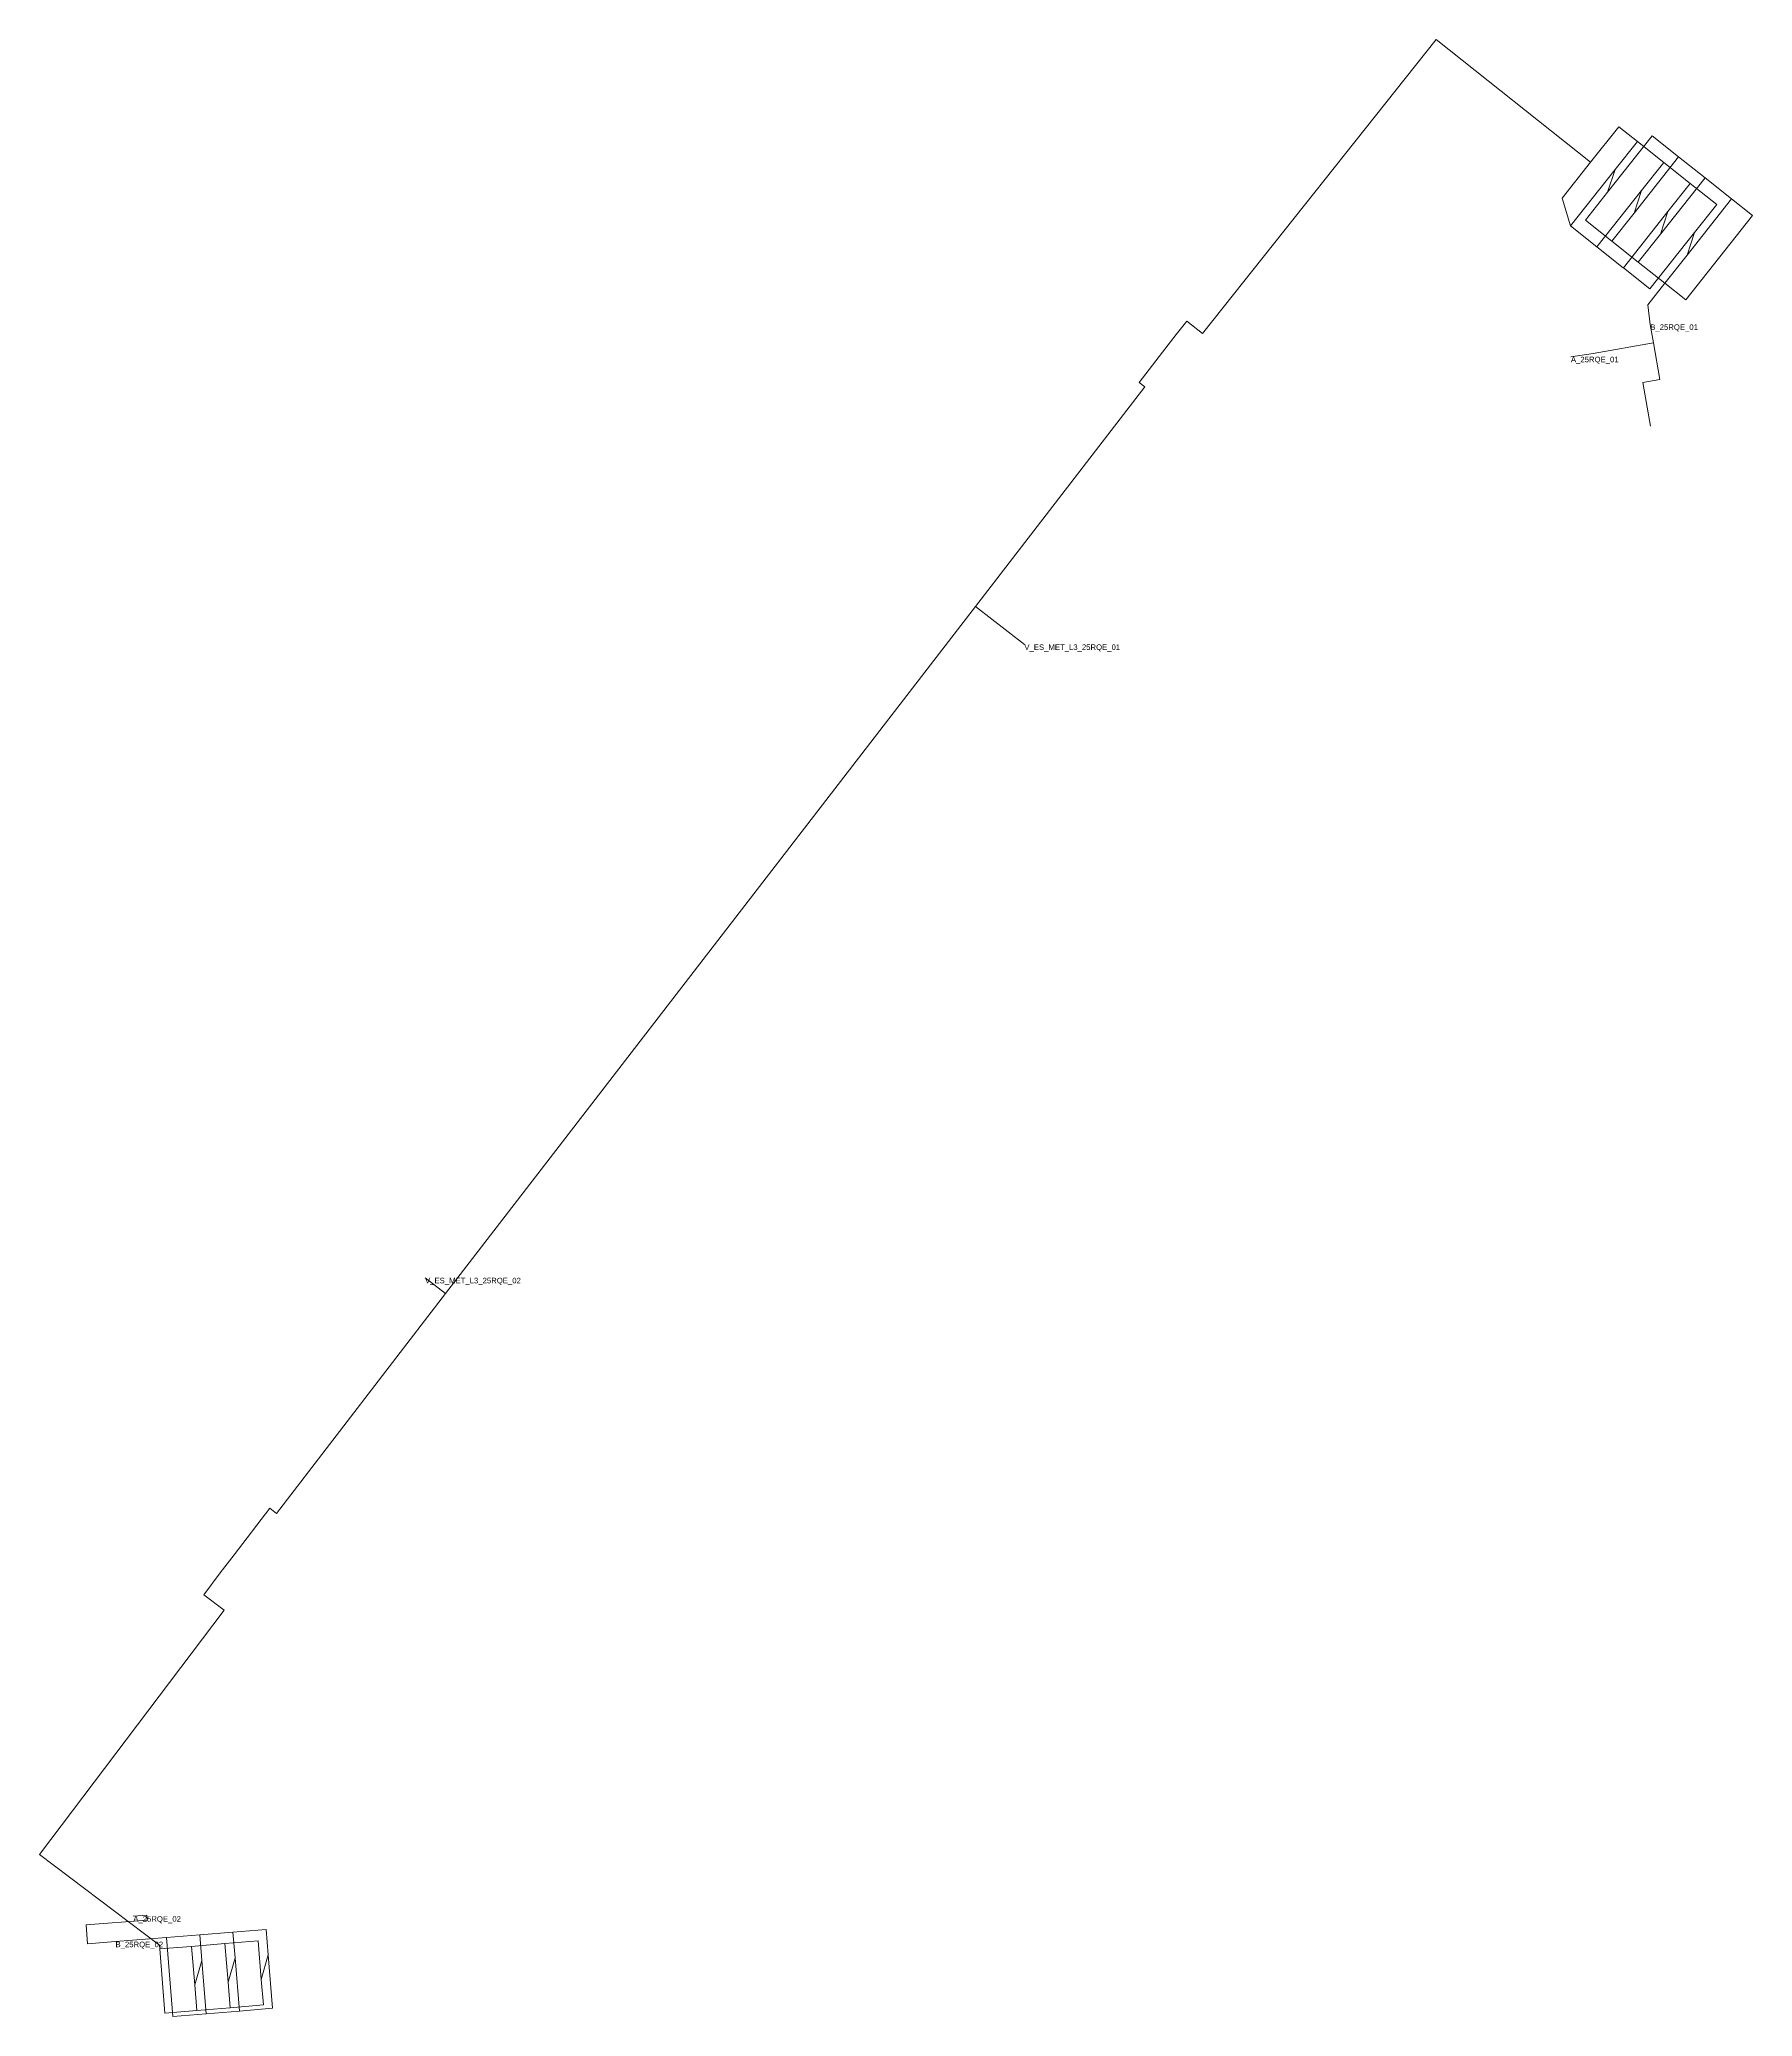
# Model space of a CAD drawing. Header units: metres. Extents: x 431118 to 431272, y 4588687 to 4588866.
import ezdxf
from ezdxf.enums import TextEntityAlignment as Align

# ---------------------------------------------------------------- set-up
doc = ezdxf.new("R2010")
doc.units = ezdxf.units.M
doc.header["$MEASUREMENT"] = 0
for name, color, linetype, lineweight, true_color in [('01_A_AccesTren_t', 40, 'Continuous', 0, 0xffd600), ('01_C_AccesExt_t', 251, 'Continuous', 0, 0x646464), ('01_I_Ascensor_l', 251, 'Continuous', 0, 0x646464), ('01_I_BarreraTarifaria_t', 251, 'Continuous', 0, 0x646464), ('01_I_Horitzontal_l', 251, 'Continuous', 0, 0x646464), ('01_I_HoritzontalSUnic_l', 251, 'Continuous', 0, 0x646464)]:
    doc.layers.add(name, color=color, linetype=linetype, lineweight=lineweight, true_color=true_color)
doc.styles.add('Style-Arial', font='arial.ttf')

msp = doc.modelspace()

# ---------------------------------------------------------------- linework, layer by layer
at = {"layer": '01_I_Ascensor_l'}
for p, q in [((431259.996861, 4588854.095574, -90), (431259.328614, 4588852.062891, -20)), ((431262.390823, 4588852.197401, -90), (431261.718603, 4588850.16837, -20)), ((431264.780812, 4588850.30288, -90), (431264.108593, 4588848.273349, -20)), ((431267.178478, 4588848.401998, -90), (431266.506582, 4588846.372328, -20)), ((431220.324203, 4588839.187137, -90), (431219.087189, 4588837.581144, -100)), ((431256.009244, 4588837.181364), (431258.006749, 4588837.482349, -20)), ((431135.153235, 4588728.850608, -100), (431133.89922, 4588727.216615, -90)), ((431127.268027, 4588696.278864), (431127.30371, 4588695.820342, -20)), ((431138.244458, 4588692.678941, -20), (431137.611948, 4588690.472735, -90)), ((431132.234445, 4588692.187986, -20), (431131.601935, 4588689.981779, -90)), ((431135.244451, 4588692.433964, -20), (431134.611941, 4588690.227757, -90))]:
    msp.add_line(p, q, dxfattribs=at)
at = {"layer": '01_I_Horitzontal_l'}
for p, q in [((431263.470314, 4588838.422231, -20), (431263.180552, 4588840.106627, -20)), ((431258.006749, 4588837.482349, -20), (431263.470314, 4588838.422231, -20)), ((431202.171897, 4588814.584356, -100), (431154.274224, 4588752.476287, -100)), ((431202.171897, 4588814.584356, -100), (431206.59872, 4588811.170395, -100)), ((431154.274224, 4588752.476287, -100), (431152.419386, 4588753.902441, -100)), ((431127.268027, 4588696.278864), (431126.040567, 4588696.183342)), ((431124.433724, 4588693.88343, -20), (431129.034988, 4588694.258612, -20))]:
    msp.add_line(p, q, dxfattribs=at)
at = {"layer": '01_I_Horitzontal_l', "flags": 128}
for points, elevation in [([(431257.793979, 4588854.76945), (431243.833444, 4588865.858669), (431222.711034, 4588839.267061), (431221.286503, 4588840.398604), (431220.324203, 4588839.187137)], -90), ([(431263.180552, 4588840.106627), (431262.94809, 4588841.880172), (431264.494747, 4588843.832515)], -20), ([(431219.087189, 4588837.581144), (431216.98964, 4588834.858397), (431217.497155, 4588834.467418), (431202.171897, 4588814.584356)], -100), ([(431263.470314, 4588838.422231), (431264.037647, 4588835.124306), (431262.514517, 4588834.862287), (431263.197474, 4588830.892231)], -20), ([(431135.153235, 4588728.850608), (431138.393571, 4588733.06495), (431138.994134, 4588732.603187), (431154.274224, 4588752.476287)], -100), ([(431128.429113, 4588693.218975), (431128.400836, 4588693.564992), (431117.566326, 4588701.757712), (431134.271322, 4588723.849329), (431132.415083, 4588725.252959), (431133.89922, 4588727.216615)], -90), ([(431127.30371, 4588695.820342), (431121.76879, 4588695.391215), (431121.900915, 4588693.687059), (431124.433724, 4588693.88343)], -20)]:
    msp.add_lwpolyline(points, dxfattribs=dict(at, elevation=elevation))
at = {"layer": '01_I_HoritzontalSUnic_l'}
for p, q in [((431262.014453, 4588856.635578, -90), (431259.996861, 4588854.095574, -90)), ((431261.716169, 4588850.170302, -20), (431265.748671, 4588855.251069, -20)), ((431264.402539, 4588854.738659, -90), (431262.014453, 4588856.635578, -90)), ((431268.137752, 4588853.354903, -20), (431265.748671, 4588855.251069, -20)), ((431255.970579, 4588849.00851, -90), (431259.996861, 4588854.095574, -90)), ((431264.400867, 4588854.742029, -90), (431262.387381, 4588852.200132, -90)), ((431264.106158, 4588848.275281, -20), (431268.137752, 4588853.354903, -20)), ((431266.791763, 4588852.848153, -90), (431264.400867, 4588854.742029, -90)), ((431258.35832, 4588847.116635, -90), (431262.390823, 4588852.197401, -90)), ((431266.788635, 4588852.844703, -90), (431264.777371, 4588850.305611, -90)), ((431261.718603, 4588850.16837, -20), (431259.705118, 4588847.626474, -20)), ((431260.750046, 4588845.224301, -90), (431264.780812, 4588850.30288, -90)), ((431258.361982, 4588847.115775, -90), (431255.970579, 4588849.00851, -90)), ((431264.108593, 4588848.273349, -20), (431262.096014, 4588845.732598, -20)), ((431260.747401, 4588845.220469, -90), (431258.35832, 4588847.116635, -90)), ((431262.096014, 4588845.732598, -20), (431259.705118, 4588847.626474, -20)), ((431129.034988, 4588694.258612, -20), (431132.045592, 4588694.504093, -20)), ((431129.034988, 4588694.258612, -20), (431129.618883, 4588687.118718, -20)), ((431132.045592, 4588694.504093, -20), (431135.055643, 4588694.74953, -20)), ((431132.234445, 4588692.187986, -20), (431132.045592, 4588694.504093, -20)), ((431135.244451, 4588692.433964, -20), (431135.055643, 4588694.74953, -20)), ((431131.317472, 4588693.455026, -90), (431128.428903, 4588693.218973, -90)), ((431128.902175, 4588687.43016, -90), (431128.429113, 4588693.218975, -90)), ((431134.327479, 4588693.701004, -90), (431131.317472, 4588693.455026, -90)), ((431131.317472, 4588693.455026, -90), (431131.601935, 4588689.981779, -90)), ((431137.327456, 4588693.946345, -90), (431134.327479, 4588693.701004, -90)), ((431134.327479, 4588693.701004, -90), (431134.611941, 4588690.227757, -90)), ((431137.327456, 4588693.946345, -90), (431137.611948, 4588690.472735, -90)), ((431132.234445, 4588692.187986, -20), (431132.628875, 4588687.364873, -20)), ((431135.244451, 4588692.433964, -20), (431135.638867, 4588687.611028, -20)), ((431131.790743, 4588687.666213, -90), (431131.601935, 4588689.981779, -90)), ((431134.80075, 4588687.912191, -90), (431134.611941, 4588690.227757, -90)), ((431137.800757, 4588688.157169, -90), (431137.611948, 4588690.472735, -90)), ((431131.790743, 4588687.666213, -90), (431128.902175, 4588687.43016, -90)), ((431129.618883, 4588687.118718, -20), (431132.628875, 4588687.364873, -20)), ((431134.80075, 4588687.912191, -90), (431131.790743, 4588687.666213, -90)), ((431132.628875, 4588687.364873, -20), (431135.638867, 4588687.611028, -20)), ((431137.800757, 4588688.157169, -90), (431134.80075, 4588687.912191, -90))]:
    msp.add_line(p, q, dxfattribs=at)
at = {"layer": '01_I_HoritzontalSUnic_l', "flags": 128}
for points, elevation in [([(431262.014453, 4588856.635578), (431260.336005, 4588857.969679), (431257.793979, 4588854.76945)], -90), ([(431265.748671, 4588855.251069), (431263.359834, 4588857.147041), (431259.326234, 4588852.064892)], -20), ([(431257.793979, 4588854.76945), (431255.210843, 4588851.517466), (431255.970579, 4588849.00851)], -90), ([(431268.137752, 4588853.354903), (431270.534663, 4588851.452523), (431266.504202, 4588846.374328)], -20), ([(431259.705118, 4588847.626474), (431257.314465, 4588849.520157), (431259.328614, 4588852.062891)], -20), ([(431266.788635, 4588852.844703), (431269.18739, 4588850.944248), (431267.175324, 4588848.404618)], -90), ([(431264.494747, 4588843.832515), (431266.383968, 4588842.336027), (431272.421451, 4588849.957962), (431270.534663, 4588851.452523)], -20), ([(431260.750046, 4588845.224301), (431263.147325, 4588843.321984), (431267.178478, 4588848.401998)], -90), ([(431262.096014, 4588845.732598), (431264.494747, 4588843.832515), (431266.506582, 4588846.372328)], -20), ([(431135.055643, 4588694.74953), (431138.055678, 4588694.994149), (431138.244458, 4588692.678941)], -20), ([(431135.638867, 4588687.611028), (431138.638845, 4588687.856363), (431138.244458, 4588692.678941)], -20)]:
    msp.add_lwpolyline(points, dxfattribs=dict(at, elevation=elevation))

# ---------------------------------------------------------------- texts
at = {"layer": '01_A_AccesTren_t', "style": 'Style-Arial'}
for s, p in [('V_ES_MET_L3_25RQE_01', (431206.59872, 4588811.170395, -100)), ('V_ES_MET_L3_25RQE_02', (431152.419386, 4588753.902441, -100))]:
    msp.add_text(s, height=0.5, dxfattribs=at).set_placement(p, align=Align.TOP_LEFT)
at = {"layer": '01_C_AccesExt_t', "char_height": 0.5, "attachment_point": 1, "line_spacing_factor": 1.2, "style": 'Style-Arial'}
for s, insert in [('A_25RQE_01', (431256.009244, 4588837.181364)), ('A_25RQE_02', (431126.040567, 4588696.183342))]:
    msp.add_mtext(s, dxfattribs=dict(at, insert=insert))
at = {"layer": '01_I_BarreraTarifaria_t', "char_height": 0.5, "attachment_point": 1, "line_spacing_factor": 1.2, "style": 'Style-Arial'}
for s, insert in [('B_25RQE_01', (431263.180552, 4588840.106627, -20)), ('B_25RQE_02', (431124.433724, 4588693.88343, -20))]:
    msp.add_mtext(s, dxfattribs=dict(at, insert=insert))

doc.saveas('drawing.dxf')
